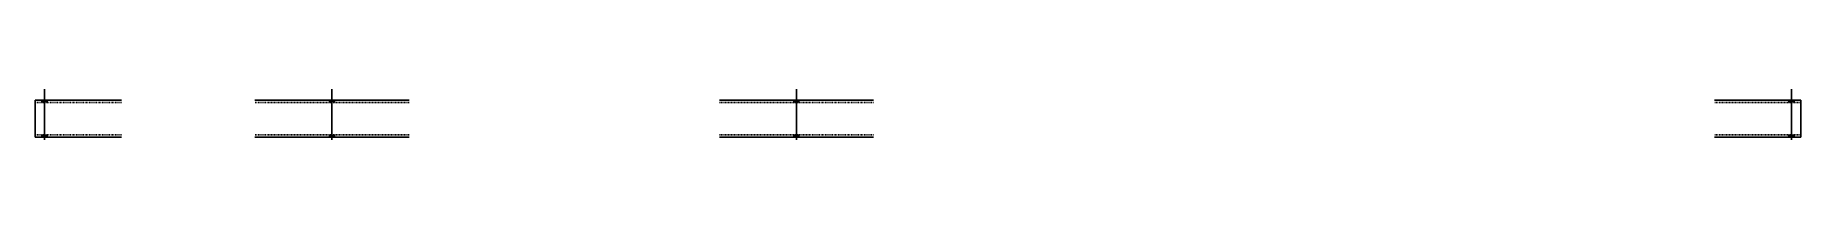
# Model space of a CAD drawing. Header units: millimetres. Extents: x 13 to 16388, y 13 to 259.
# Drawn here: x 13 to 4804, y 13 to 151 of the extents above; entities that cross this region are included whole.
import ezdxf

# ---------------------------------------------------------------- set-up
doc = ezdxf.new("R2010")
doc.units = ezdxf.units.MM
doc.linetypes.add('DXK_LINE_DOT2', pattern=[3.9198, 1.9599, -1.9599])
doc.layers.add('STÅL', color=7, linetype='Continuous')

msp = doc.modelspace()

# ---------------------------------------------------------------- hatches: boundary and pattern name
at = {"layer": 'STÅL', "linetype": 'Continuous'}
for points in [[(31.5, 115), (45.5, 115), (45.5, 121), (31.5, 121)], [(31.5, 115), (45.5, 115), (45.5, 121), (31.5, 121)], [(811.5, 115), (825.5, 115), (825.5, 121), (811.5, 121)], [(811.5, 115), (825.5, 115), (825.5, 121), (811.5, 121)], [(2085.5, 121), (2071.5, 121), (2071.5, 115), (2085.5, 115)], [(2085.5, 121), (2071.5, 121), (2071.5, 115), (2085.5, 115)], [(4785.5, 121), (4771.5, 121), (4771.5, 115), (4785.5, 115)], [(4785.5, 121), (4771.5, 121), (4771.5, 115), (4785.5, 115)], [(31.5, 21), (45.5, 21), (45.5, 27), (31.5, 27)], [(31.5, 21), (45.5, 21), (45.5, 27), (31.5, 27)], [(811.5, 21), (825.5, 21), (825.5, 27), (811.5, 27)], [(811.5, 21), (825.5, 21), (825.5, 27), (811.5, 27)], [(2085.5, 27), (2071.5, 27), (2071.5, 21), (2085.5, 21)], [(2085.5, 27), (2071.5, 27), (2071.5, 21), (2085.5, 21)], [(4785.5, 27), (4771.5, 27), (4771.5, 21), (4785.5, 21)], [(4785.5, 27), (4771.5, 27), (4771.5, 21), (4785.5, 21)]]:
    msp.add_hatch(color=3, dxfattribs=at).paths.add_polyline_path(points)

# ---------------------------------------------------------------- linework, layer by layer
at = {"layer": 'STÅL', "color": 3, "linetype": 'Continuous'}
for p, q in [((38.5, 13.5), (38.5, 151)), ((38.5, 13.5), (38.5, 151)), ((818.5, 13.5), (818.5, 151)), ((818.5, 13.5), (818.5, 151)), ((2078.5, 13.5), (2078.5, 151)), ((2078.5, 13.5), (2078.5, 151)), ((4778.5, 13.5), (4778.5, 151)), ((4778.5, 13.5), (4778.5, 151)), ((31.5, 115), (31.5, 121)), ((31.5, 115), (31.5, 121)), ((45.5, 115), (45.5, 121)), ((45.5, 115), (45.5, 121)), ((811.5, 115), (811.5, 121)), ((811.5, 115), (811.5, 121)), ((825.5, 115), (825.5, 121)), ((825.5, 115), (825.5, 121)), ((2071.5, 115), (2071.5, 121)), ((2071.5, 115), (2071.5, 121)), ((2085.5, 115), (2085.5, 121)), ((2085.5, 115), (2085.5, 121)), ((4771.5, 115), (4771.5, 121)), ((4771.5, 115), (4771.5, 121)), ((4785.5, 115), (4785.5, 121)), ((4785.5, 115), (4785.5, 121)), ((31.5, 21), (31.5, 27)), ((31.5, 21), (31.5, 27)), ((45.5, 21), (45.5, 27)), ((45.5, 21), (45.5, 27)), ((811.5, 21), (811.5, 27)), ((811.5, 21), (811.5, 27)), ((825.5, 21), (825.5, 27)), ((825.5, 21), (825.5, 27)), ((2071.5, 21), (2071.5, 27)), ((2071.5, 21), (2071.5, 27)), ((2085.5, 21), (2085.5, 27)), ((2085.5, 21), (2085.5, 27)), ((4771.5, 21), (4771.5, 27)), ((4771.5, 21), (4771.5, 27)), ((4785.5, 21), (4785.5, 27)), ((4785.5, 21), (4785.5, 27))]:
    msp.add_line(p, q, dxfattribs=at)
at = {"layer": 'STÅL', "color": 2, "linetype": 'Continuous'}
for p, q in [((247.5, 121), (13.5, 121)), ((13.5, 120.1), (13.5, 121)), ((13.5, 117.5), (13.5, 120.1)), ((13.5, 113.6), (13.5, 117.5)), ((13.5, 109), (13.5, 113.6)), ((13.5, 33), (13.5, 109)), ((1027.5, 121), (609.5, 121)), ((2287.5, 121), (1869.5, 121)), ((4803.5, 121), (4569.5, 121)), ((4803.5, 121), (4803.5, 120.1)), ((4803.5, 120.1), (4803.5, 117.5)), ((4803.5, 117.5), (4803.5, 113.6)), ((4803.5, 113.6), (4803.5, 109)), ((4803.5, 33), (4803.5, 109)), ((13.5, 28.4), (13.5, 33)), ((13.5, 24.5), (13.5, 28.4)), ((13.5, 21.9), (13.5, 24.5)), ((13.5, 21), (13.5, 21.9)), ((247.5, 21), (13.5, 21)), ((1027.5, 21), (609.5, 21)), ((2287.5, 21), (1869.5, 21)), ((4803.5, 21), (4569.5, 21)), ((4803.5, 33), (4803.5, 28.4)), ((4803.5, 28.4), (4803.5, 24.5)), ((4803.5, 24.5), (4803.5, 21.9)), ((4803.5, 21.9), (4803.5, 21))]:
    msp.add_line(p, q, dxfattribs=at)
at = {"layer": 'STÅL', "color": 7, "linetype": 'DXK_LINE_DOT2'}
for p, q in [((13.5, 121), (13.5, 121)), ((13.5, 121), (13.5, 120.1)), ((13.5, 120.1), (13.5, 117.5)), ((13.5, 117.5), (13.5, 113.2)), ((13.5, 115), (13.5, 115)), ((247.5, 115), (13.5, 115)), ((13.5, 114.5), (13.5, 115)), ((13.5, 114.5), (13.5, 115)), ((13.5, 113.6), (13.5, 114.5)), ((13.5, 113.6), (13.5, 114.5)), ((13.5, 111.3), (13.5, 113.6)), ((13.5, 113.2), (13.5, 113.6)), ((13.5, 111.3), (13.5, 113.2)), ((13.5, 113.2), (13.5, 109)), ((13.5, 111.3), (13.5, 33)), ((13.5, 111.3), (13.5, 33)), ((13.5, 30.7), (13.5, 109)), ((1027.5, 115), (609.5, 115)), ((2287.5, 115), (1869.5, 115)), ((4803.5, 115), (4569.5, 115)), ((4803.5, 120.1), (4803.5, 121)), ((4803.5, 117.5), (4803.5, 120.1)), ((4803.5, 113.6), (4803.5, 117.5)), ((4803.5, 114.5), (4803.5, 115)), ((4803.5, 114.5), (4803.5, 115)), ((4803.5, 113.6), (4803.5, 114.5)), ((4803.5, 113.6), (4803.5, 114.5)), ((4803.5, 111.3), (4803.5, 113.6)), ((4803.5, 113.2), (4803.5, 113.6)), ((4803.5, 109), (4803.5, 113.6)), ((4803.5, 111.3), (4803.5, 113.2)), ((4803.5, 30.7), (4803.5, 111.3)), ((4803.5, 30.7), (4803.5, 111.3)), ((4803.5, 30.7), (4803.5, 109)), ((13.5, 33), (13.5, 30.7)), ((13.5, 30.7), (13.5, 33)), ((13.5, 30.7), (13.5, 28.8)), ((13.5, 28.8), (13.5, 30.7)), ((13.5, 30.7), (13.5, 27.5)), ((13.5, 28.8), (13.5, 27.5)), ((13.5, 27.5), (13.5, 28.8)), ((13.5, 27.5), (13.5, 27)), ((13.5, 27), (13.5, 27.5)), ((13.5, 27.5), (13.5, 24.5)), ((13.5, 27), (13.5, 27)), ((247.5, 27), (13.5, 27)), ((13.5, 24.5), (13.5, 21.9)), ((13.5, 21.9), (13.5, 21)), ((13.5, 21), (13.5, 21)), ((1027.5, 27), (609.5, 27)), ((2287.5, 27), (1869.5, 27)), ((4803.5, 27), (4569.5, 27)), ((4803.5, 30.7), (4803.5, 28.8)), ((4803.5, 28.8), (4803.5, 30.7)), ((4803.5, 28.4), (4803.5, 30.7)), ((4803.5, 28.8), (4803.5, 27.5)), ((4803.5, 27.5), (4803.5, 28.8)), ((4803.5, 24.5), (4803.5, 28.4)), ((4803.5, 27.5), (4803.5, 27)), ((4803.5, 27), (4803.5, 27.5)), ((4803.5, 21.9), (4803.5, 24.5)), ((4803.5, 21), (4803.5, 21.9))]:
    msp.add_line(p, q, dxfattribs=at)

doc.saveas('drawing.dxf')
